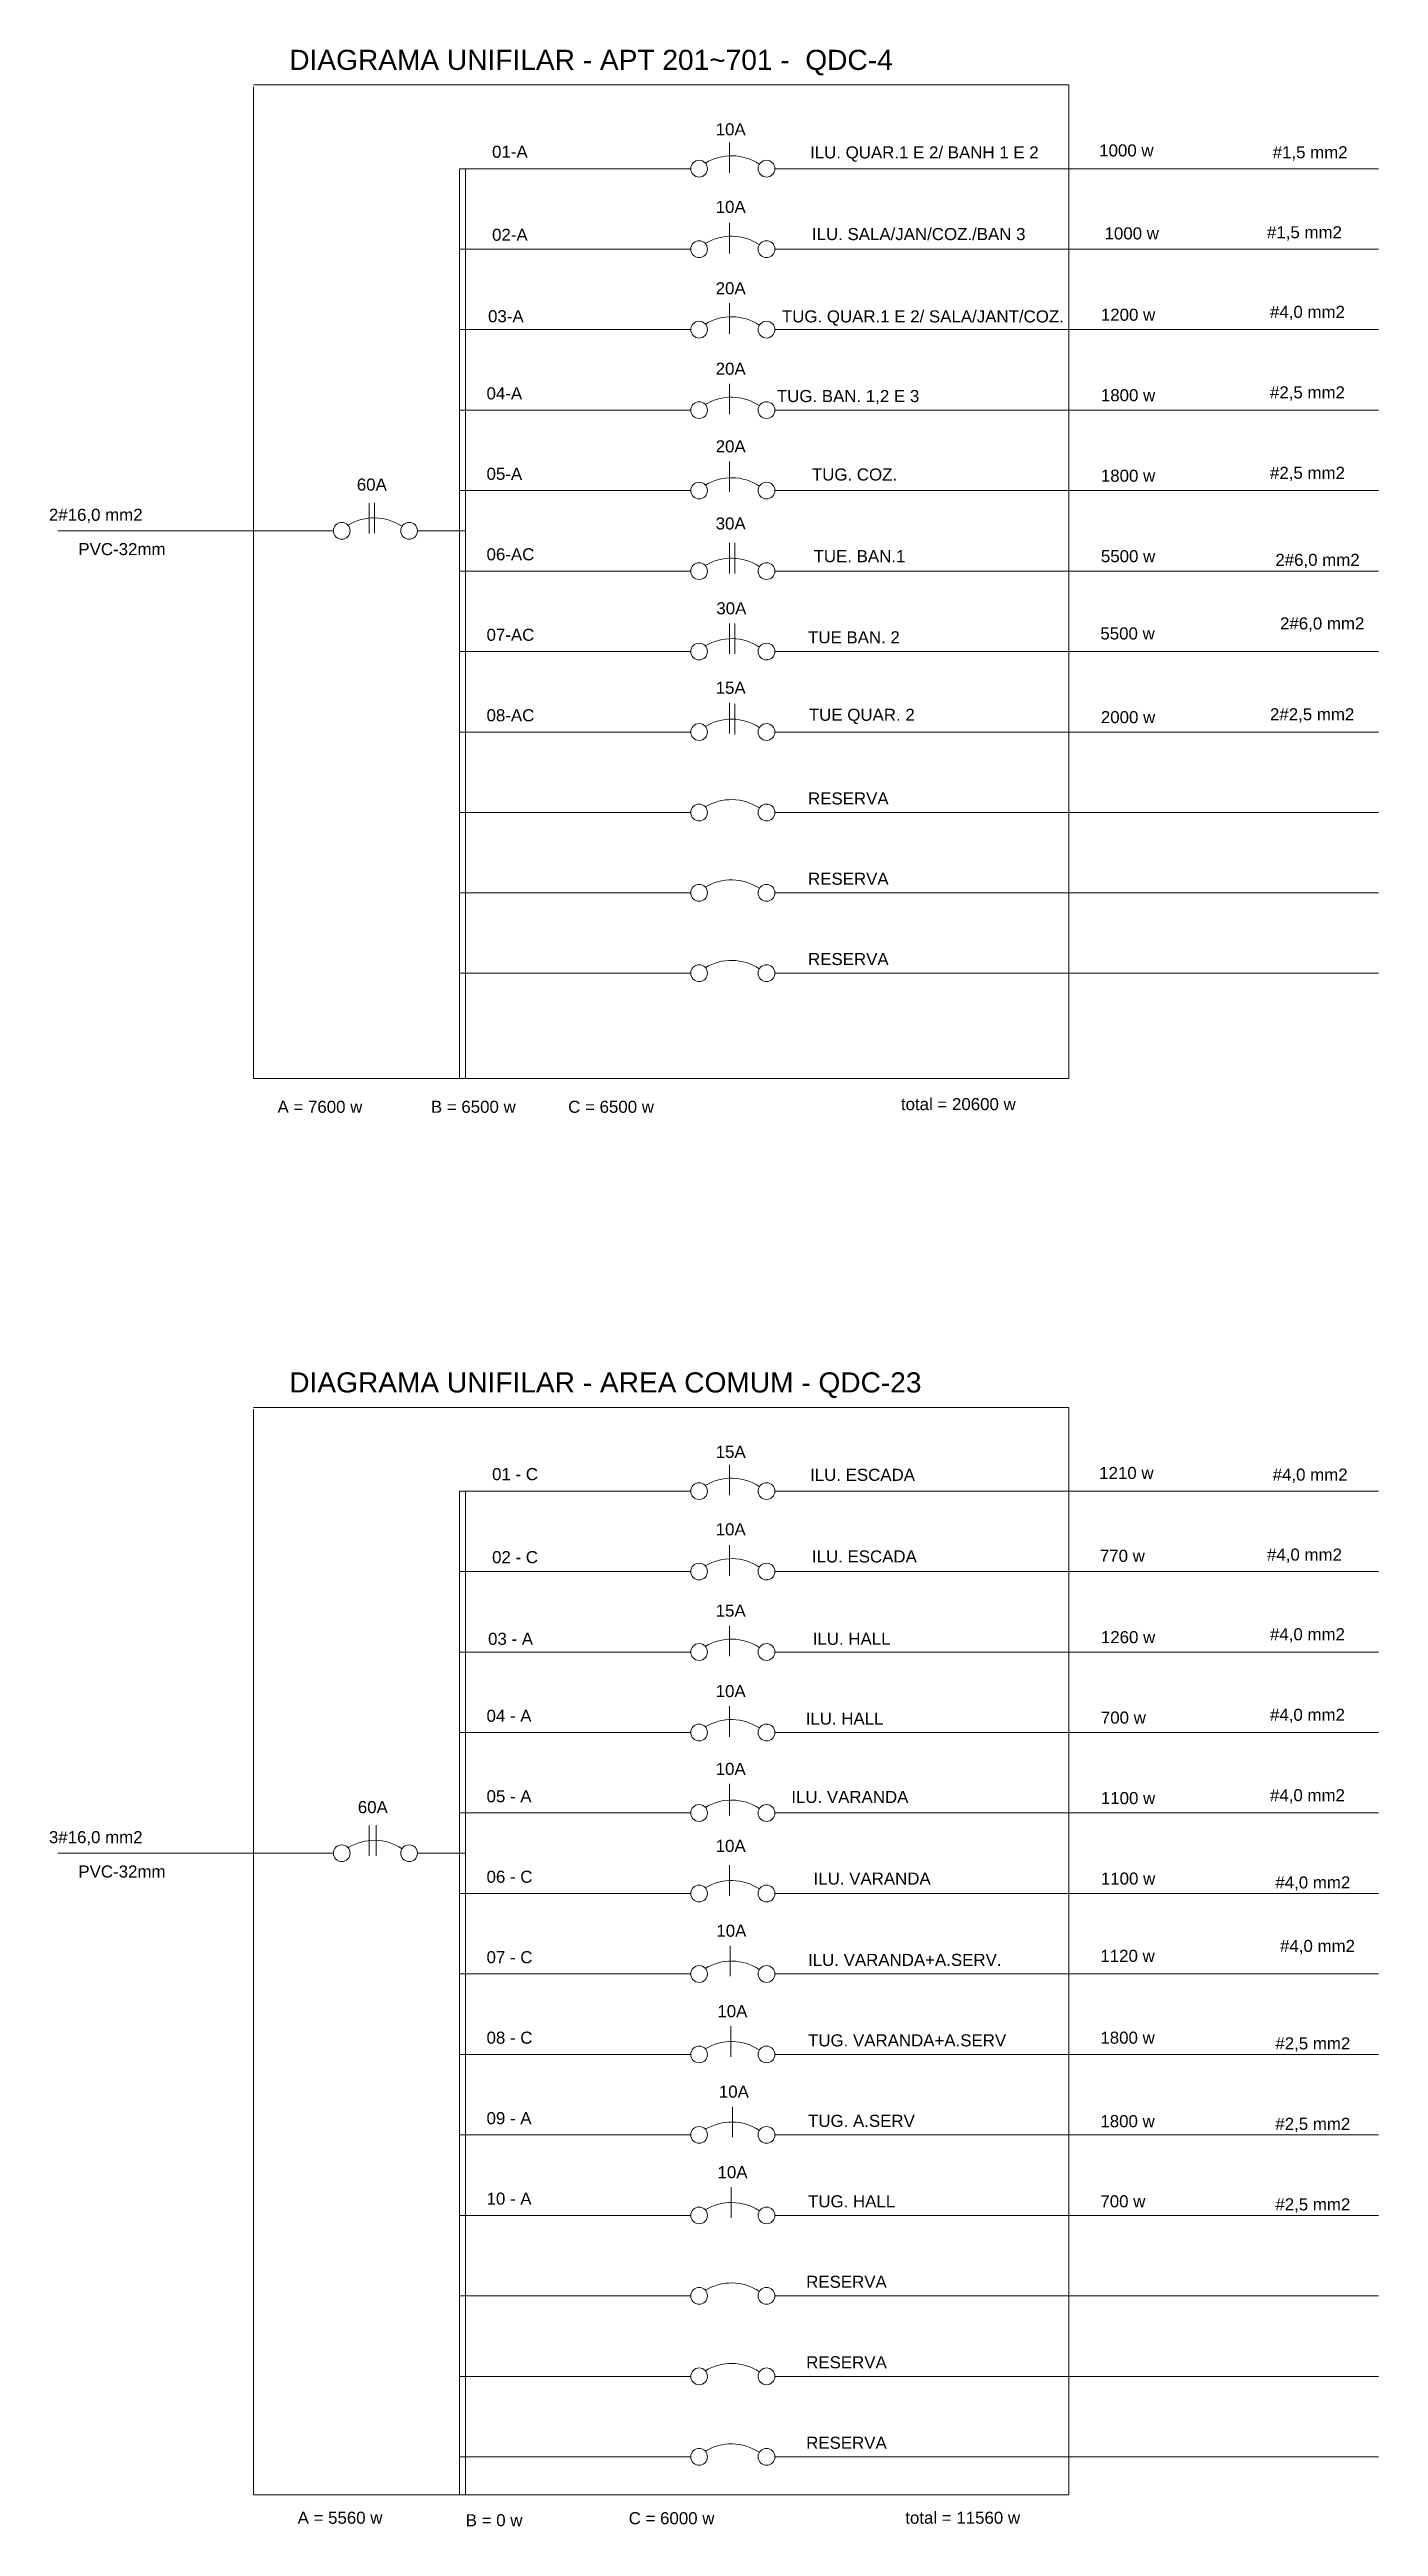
# Model space of a CAD drawing. Header units: millimetres. Extents: x 9138 to 12758, y -7 to 1713.
# Drawn here: x 11965 to 12758, y 73 to 1550 of the extents above; entities that cross this region are included whole.
import ezdxf

# ---------------------------------------------------------------- set-up
doc = ezdxf.new("R2010")
doc.units = ezdxf.units.MM
doc.linetypes.add('HIDDEN', pattern=[0.375, 0.25, -0.125])
doc.layers.add('ELETRI', color=5, linetype='Continuous', lineweight=9)
doc.layers.add('TELEFSU', color=3, linetype='Continuous')
doc.styles.get("Standard").update_dxf_attribs({"font": 'arial.ttf'})

msp = doc.modelspace()

# ---------------------------------------------------------------- texts
at = {"linetype": 'HIDDEN'}
for s, p in [('01-A', (12228.9, 1485.9)), ('10A', (12362.3, 1499.3)), ('ILU. QUAR.1 E 2/ BANH 1 E 2', (12418.6, 1485.5)), ('1000 w', (12591.1, 1486.7)), (' #1,5 mm2', (12691.8, 1485.6)), ('10A', (12362.3, 1453)), ('02-A', (12228.9, 1436.4)), ('ILU. SALA/JAN/COZ./BAN 3', (12419.7, 1436.8)), (' 1000 w', (12591.5, 1437.2)), ('#1,5 mm2', (12691.2, 1437.9)), ('20A', (12362.3, 1404.5)), ('03-A', (12226.5, 1387.8)), ('TUG. QUAR.1 E 2/ SALA/JANT/COZ.', (12401.8, 1387.7)), ('1200 w', (12592.1, 1388.7)), ('  #4,0 mm2', (12687.4, 1390.4)), ('20A', (12362.3, 1356.5)), ('04-A', (12225.6, 1341.8)), ('TUG. BAN. 1,2 E 3', (12398.8, 1340.2)), ('1800 w', (12592.1, 1340.7)), ('  #2,5 mm2', (12687.4, 1342.4)), ('20A', (12362.3, 1310.2)), ('05-A', (12225.6, 1293.8)), ('TUG. COZ.', (12419.7, 1293.4)), ('1800 w', (12592.1, 1292.7)), ('  #2,5 mm2', (12687.4, 1294.4)), ('60A', (12148.2, 1287.4)), ('2#16,0 mm2', (11964.5, 1269.4)), ('30A', (12362.3, 1264.2)), ('PVC-32mm', (11982.1, 1248.9)), ('06-AC', (12225.6, 1245.8)), ('TUE. BAN.1', (12420.7, 1244.7)), ('5500 w', (12592.1, 1244.7)), ('  2#6,0 mm2', (12690.6, 1242.5)), ('30A', (12362.7, 1213.6)), ('   2#6,0 mm2', (12690.6, 1204.6)), ('07-AC', (12225.6, 1197.8)), ('TUE BAN. 2', (12417.4, 1196.3)), ('15A', (12362.3, 1166.2)), ('08-AC', (12225.6, 1149.8)), ('TUE QUAR. 2', (12417.9, 1150.1)), ('2000 w', (12592.1, 1148.7)), ('  2#2,5 mm2', (12687.4, 1150.4)), ('RESERVA', (12417.4, 1100.2)), ('RESERVA', (12417.4, 1052.3)), ('RESERVA', (12417.4, 1004.4)), ('A = 7600 w', (12100.9, 916.3)), ('B = 6500 w', (12192.4, 916.3)), ('C = 6500 w', (12274.3, 916.3)), ('total = 20600 w', (12472.8, 917.9)), ('15A', (12362.3, 710.5)), ('01 - C', (12228.9, 697.2)), ('ILU. ESCADA', (12418.6, 696.8)), ('1210 w', (12591.1, 697.9)), (' #4,0 mm2', (12691.8, 696.9)), ('10A', (12362.3, 664.3)), ('02 - C', (12228.9, 647.7)), ('ILU. ESCADA', (12419.7, 648.1)), ('770 w', (12591.5, 648.5)), ('#4,0 mm2', (12691.2, 649.2)), ('15A', (12362.3, 615.8)), ('03 - A', (12226.5, 599)), ('ILU. HALL', (12420.2, 599)), ('1260 w', (12592.1, 600)), ('  #4,0 mm2', (12687.4, 601.7)), ('10A', (12362.3, 567.8)), ('04 - A', (12225.6, 553.1)), ('ILU. HALL', (12416, 551.4)), ('700 w', (12592.1, 552)), ('  #4,0 mm2', (12687.4, 553.7)), ('10A', (12362.3, 521.4)), ('60A', (12148.8, 498.6)), ('05 - A', (12225.6, 505.1)), ('ILU. VARANDA', (12407.4, 504.7)), ('1100 w', (12592.1, 504)), ('  #4,0 mm2', (12687.4, 505.7)), ('3#16,0 mm2', (11964.5, 480.7)), ('10A', (12362.3, 475.5)), ('PVC-32mm', (11982.1, 460.2)), ('06 - C ', (12225.6, 457.1)), ('ILU. VARANDA', (12420.7, 456)), ('1100 w', (12592.1, 456)), ('  #4,0 mm2', (12690.6, 453.7)), ('10A', (12362.7, 424.9)), ('07 - C', (12225.6, 409.1)), ('ILU. VARANDA+A.SERV.', (12417.4, 407.5)), ('   #4,0 mm2', (12690.6, 415.8)), ('10A', (12363.3, 376.9)), ('08 - C', (12225.6, 361.1)), ('TUG. VARANDA+A.SERV', (12417.4, 359.5)), ('  #2,5 mm2', (12690.6, 357.7)), ('10A', (12364.2, 328.9)), ('09 - A', (12225.6, 313.1)), ('TUG. A.SERV', (12417.4, 311.5)), ('  #2,5 mm2', (12690.6, 309.7)), ('10A', (12363.4, 280.9)), ('10 - A', (12225.6, 265.1)), ('TUG. HALL', (12417.4, 263.5)), ('  #2,5 mm2', (12690.6, 261.7)), ('RESERVA', (12416.3, 215.5)), ('RESERVA', (12416.3, 167.5)), ('RESERVA', (12416.3, 119.5)), ('A = 5560 w', (12112.9, 74.8)), ('B = 0 w', (12213.2, 73.3)), ('C = 6000 w', (12310.4, 74.5)), ('total = 11560 w', (12475.4, 74.8))]:
    msp.add_text(s, height=7.2, dxfattribs=at).set_placement(p)
at = {"layer": 'ELETRI', "linetype": 'HIDDEN'}
for s, p in [('DIAGRAMA UNIFILAR - APT 201~701 -  QDC-4', (12107.9, 1538.3)), ('DIAGRAMA UNIFILAR - AREA COMUM - QDC-23', (12107.9, 749.5))]:
    msp.add_text(s, height=12, dxfattribs=at).set_placement(p)
at = {"layer": 'TELEFSU', "char_height": 8, "width": 77.865, "attachment_point": 1}
for s, insert in [(' {\\H0.9x;\\C0;5500 w}', (12588.7, 1205.8)), (' {\\H0.9x;\\C0;1120 w}', (12588.7, 417.1)), (' {\\H0.9x;\\C0;1800 w}', (12588.7, 368.3)), (' {\\H0.9x;\\C0;1800 w}', (12588.7, 318.5)), (' {\\H0.9x;\\C0;700 w}', (12588.7, 270.7))]:
    msp.add_mtext(s, dxfattribs=dict(at, insert=insert))

# ---------------------------------------------------------------- linework, layer by layer
at = {"layer": 'ELETRI', "linetype": 'HIDDEN'}
for p, q in [((12572.9, 1529.4), (12086.6, 1529.4)), ((12086.6, 1528.3), (12086.6, 936.8)), ((12572.9, 936.8), (12572.9, 1529.4)), ((12086.6, 936.8), (12572.9, 936.8)), ((12572.9, 740.6), (12086.6, 740.6)), ((12086.6, 739.6), (12086.6, 92.1)), ((12572.9, 92.1), (12572.9, 740.6)), ((12086.6, 92.1), (12572.9, 92.1))]:
    msp.add_line(p, q, dxfattribs=at)
at = {"layer": 'ELETRI', "linetype": 'Continuous'}
for p, q in [((12370.5, 1495.1), (12370.5, 1476.9)), ((12209.4, 1479.4), (12209.4, 1431.4)), ((12209.4, 1479.4), (12347.4, 1479.4)), ((12213, 1479.4), (12213, 1431.4)), ((12397.6, 1479.4), (12757.7, 1479.4)), ((12370.5, 1447.1), (12370.5, 1428.9)), ((12209.4, 1431.4), (12209.4, 1383.4)), ((12209.4, 1431.4), (12347.4, 1431.4)), ((12213, 1431.4), (12213, 1383.4)), ((12397.6, 1431.4), (12757.7, 1431.4)), ((12370.5, 1399.1), (12370.5, 1380.9)), ((12209.4, 1383.4), (12209.4, 1335.4)), ((12209.4, 1383.4), (12347.4, 1383.4)), ((12213, 1383.4), (12213, 1335.4)), ((12397.6, 1383.4), (12757.7, 1383.4)), ((12370.5, 1351.1), (12370.5, 1332.9)), ((12209.4, 1335.4), (12209.4, 1287.4)), ((12209.4, 1335.4), (12347.4, 1335.4)), ((12213, 1335.4), (12213, 1287.4)), ((12397.6, 1335.4), (12757.7, 1335.4)), ((12370.5, 1304.8), (12370.5, 1286.6)), ((12209.4, 1287.4), (12209.4, 1239.4)), ((12209.4, 1287.4), (12347.4, 1287.4)), ((12213, 1287.4), (12213, 1239.4)), ((12397.6, 1287.4), (12757.7, 1287.4)), ((12155.6, 1280), (12155.6, 1261.8)), ((12158.7, 1280.2), (12158.7, 1262)), ((11969.8, 1263.4), (12134.2, 1263.4)), ((12184.4, 1263.4), (12213, 1263.4)), ((12370.5, 1256.2), (12370.5, 1238)), ((12373.8, 1256.2), (12373.8, 1238)), ((12209.4, 1239.4), (12209.4, 1191.4)), ((12209.4, 1239.4), (12347.4, 1239.4)), ((12213, 1239.4), (12213, 1191.4)), ((12397.6, 1239.4), (12757.7, 1239.4)), ((12370.5, 1208.2), (12370.5, 1190)), ((12373.8, 1208.2), (12373.8, 1190)), ((12209.4, 1191.4), (12347.4, 1191.4)), ((12209.4, 1191.4), (12209.4, 936.8)), ((12213, 1191.4), (12213, 936.8)), ((12397.6, 1191.4), (12757.7, 1191.4)), ((12370.5, 1160.8), (12370.5, 1142.6)), ((12373.8, 1160.2), (12373.8, 1142)), ((12209.4, 1143.4), (12347.4, 1143.4)), ((12397.6, 1143.4), (12757.7, 1143.4)), ((12209.3, 1095.4), (12347.4, 1095.4)), ((12397.6, 1095.4), (12757.7, 1095.4)), ((12209.3, 1047.5), (12347.4, 1047.5)), ((12397.6, 1047.5), (12757.7, 1047.5)), ((12209.3, 999.6), (12347.4, 999.6)), ((12397.6, 999.6), (12757.7, 999.6)), ((12370.5, 706.4), (12370.5, 688.2)), ((12209.4, 690.7), (12209.4, 642.7)), ((12209.4, 690.7), (12347.4, 690.7)), ((12213, 690.7), (12213, 642.7)), ((12397.6, 690.7), (12757.7, 690.7)), ((12370.5, 658.4), (12370.5, 640.2)), ((12370.5, 658.4), (12370.5, 640.2)), ((12209.4, 642.7), (12209.4, 594.7)), ((12209.4, 642.7), (12347.4, 642.7)), ((12213, 642.7), (12213, 594.7)), ((12397.6, 642.7), (12757.7, 642.7)), ((12370.5, 610.4), (12370.5, 592.2)), ((12209.4, 594.7), (12209.4, 546.7)), ((12209.4, 594.7), (12347.4, 594.7)), ((12213, 594.7), (12213, 546.7)), ((12397.6, 594.7), (12757.7, 594.7)), ((12370.5, 562.4), (12370.5, 544.2)), ((12209.4, 546.7), (12209.4, 498.7)), ((12209.4, 546.7), (12347.4, 546.7)), ((12213, 546.7), (12213, 498.7)), ((12397.6, 546.7), (12757.7, 546.7)), ((12370.5, 516), (12370.5, 497.8)), ((12370.5, 515.5), (12370.5, 497.3)), ((12155.6, 491.3), (12155.6, 473.1)), ((12155.6, 491.3), (12155.6, 473.1)), ((12159.7, 491.4), (12159.7, 473.2)), ((12209.4, 498.7), (12209.4, 450.7)), ((12209.4, 498.7), (12347.4, 498.7)), ((12213, 498.7), (12213, 450.7)), ((12397.6, 498.7), (12757.7, 498.7)), ((11969.8, 474.7), (12134.2, 474.7)), ((12184.4, 474.7), (12213, 474.7)), ((12370.5, 467.5), (12370.5, 449.3)), ((12209.4, 450.7), (12209.4, 402.7)), ((12209.4, 450.7), (12347.4, 450.7)), ((12213, 450.7), (12213, 402.7)), ((12397.6, 450.7), (12757.7, 450.7)), ((12370.9, 419.5), (12370.9, 401.3)), ((12209.4, 402.7), (12347.4, 402.7)), ((12209.4, 402.7), (12209.4, 92.1)), ((12213, 402.7), (12213, 92.1)), ((12397.6, 402.7), (12757.7, 402.7)), ((12371.4, 371.5), (12371.4, 353.3)), ((12209.4, 354.7), (12347.4, 354.7)), ((12397.6, 354.7), (12757.7, 354.7)), ((12372.3, 323.5), (12372.3, 305.3)), ((12209.4, 306.7), (12347.4, 306.7)), ((12397.6, 306.7), (12757.7, 306.7)), ((12371.6, 275.5), (12371.6, 257.3)), ((12209.3, 258.7), (12347.4, 258.7)), ((12397.6, 258.7), (12757.7, 258.7)), ((12209.3, 210.7), (12347.4, 210.7)), ((12397.6, 210.7), (12757.7, 210.7)), ((12209.3, 162.7), (12347.4, 162.7)), ((12397.6, 162.7), (12757.7, 162.7)), ((12209.3, 114.7), (12347.4, 114.7)), ((12397.6, 114.7), (12757.7, 114.7))]:
    msp.add_line(p, q, dxfattribs=at)
for centre in [(12352.4, 1479.4), (12392.6, 1479.4), (12352.4, 1431.4), (12392.6, 1431.4), (12352.4, 1383.4), (12392.6, 1383.4), (12352.4, 1335.4), (12392.6, 1335.4), (12352.4, 1287.4), (12392.6, 1287.4), (12139.2, 1263.4), (12179.4, 1263.4), (12352.4, 1239.4), (12392.6, 1239.4), (12352.4, 1191.4), (12392.6, 1191.4), (12352.4, 1143.4), (12392.6, 1143.4), (12352.4, 1095.4), (12392.6, 1095.4), (12352.4, 1047.5), (12392.6, 1047.5), (12352.4, 999.6), (12392.6, 999.6), (12352.4, 690.7), (12392.6, 690.7), (12352.4, 642.7), (12392.6, 642.7), (12352.4, 594.7), (12392.6, 594.7), (12352.4, 546.7), (12392.6, 546.7), (12352.4, 498.7), (12392.6, 498.7), (12139.2, 474.7), (12179.4, 474.7), (12352.4, 450.7), (12392.6, 450.7), (12352.4, 402.7), (12392.6, 402.7), (12352.4, 354.7), (12392.6, 354.7), (12352.4, 306.7), (12392.6, 306.7), (12352.4, 258.7), (12392.6, 258.7), (12352.4, 210.7), (12392.6, 210.7), (12352.4, 162.7), (12392.6, 162.7), (12352.4, 114.7), (12392.6, 114.7)]:
    msp.add_circle(centre, 5, dxfattribs=at)
for centre in [(12371.7, 1457), (12371.7, 1409), (12371.7, 1361), (12371.7, 1313), (12371.7, 1265), (12158.6, 1241), (12371.7, 1217), (12371.7, 1169), (12371.7, 1121), (12371.7, 1073), (12371.7, 1025.1), (12371.7, 977.1), (12371.7, 668.3), (12371.7, 620.3), (12371.7, 572.3), (12371.7, 524.3), (12371.7, 476.3), (12158.6, 452.3), (12371.7, 428.3), (12371.7, 380.3), (12371.7, 332.3), (12371.7, 284.3), (12371.7, 236.3), (12371.7, 188.3), (12371.7, 140.3), (12371.7, 92.3)]:
    msp.add_arc(centre, 30.1, 56.5031, 121.2449, dxfattribs=at)

msp.set_redraw_order([(e.dxf.handle, doc.entitydb.next_handle()) for e in msp.query("TEXT MTEXT ATTDEF DIMENSION ARC_DIMENSION")])  # texts and dimensions are drawn at this point

doc.saveas('drawing.dxf')
